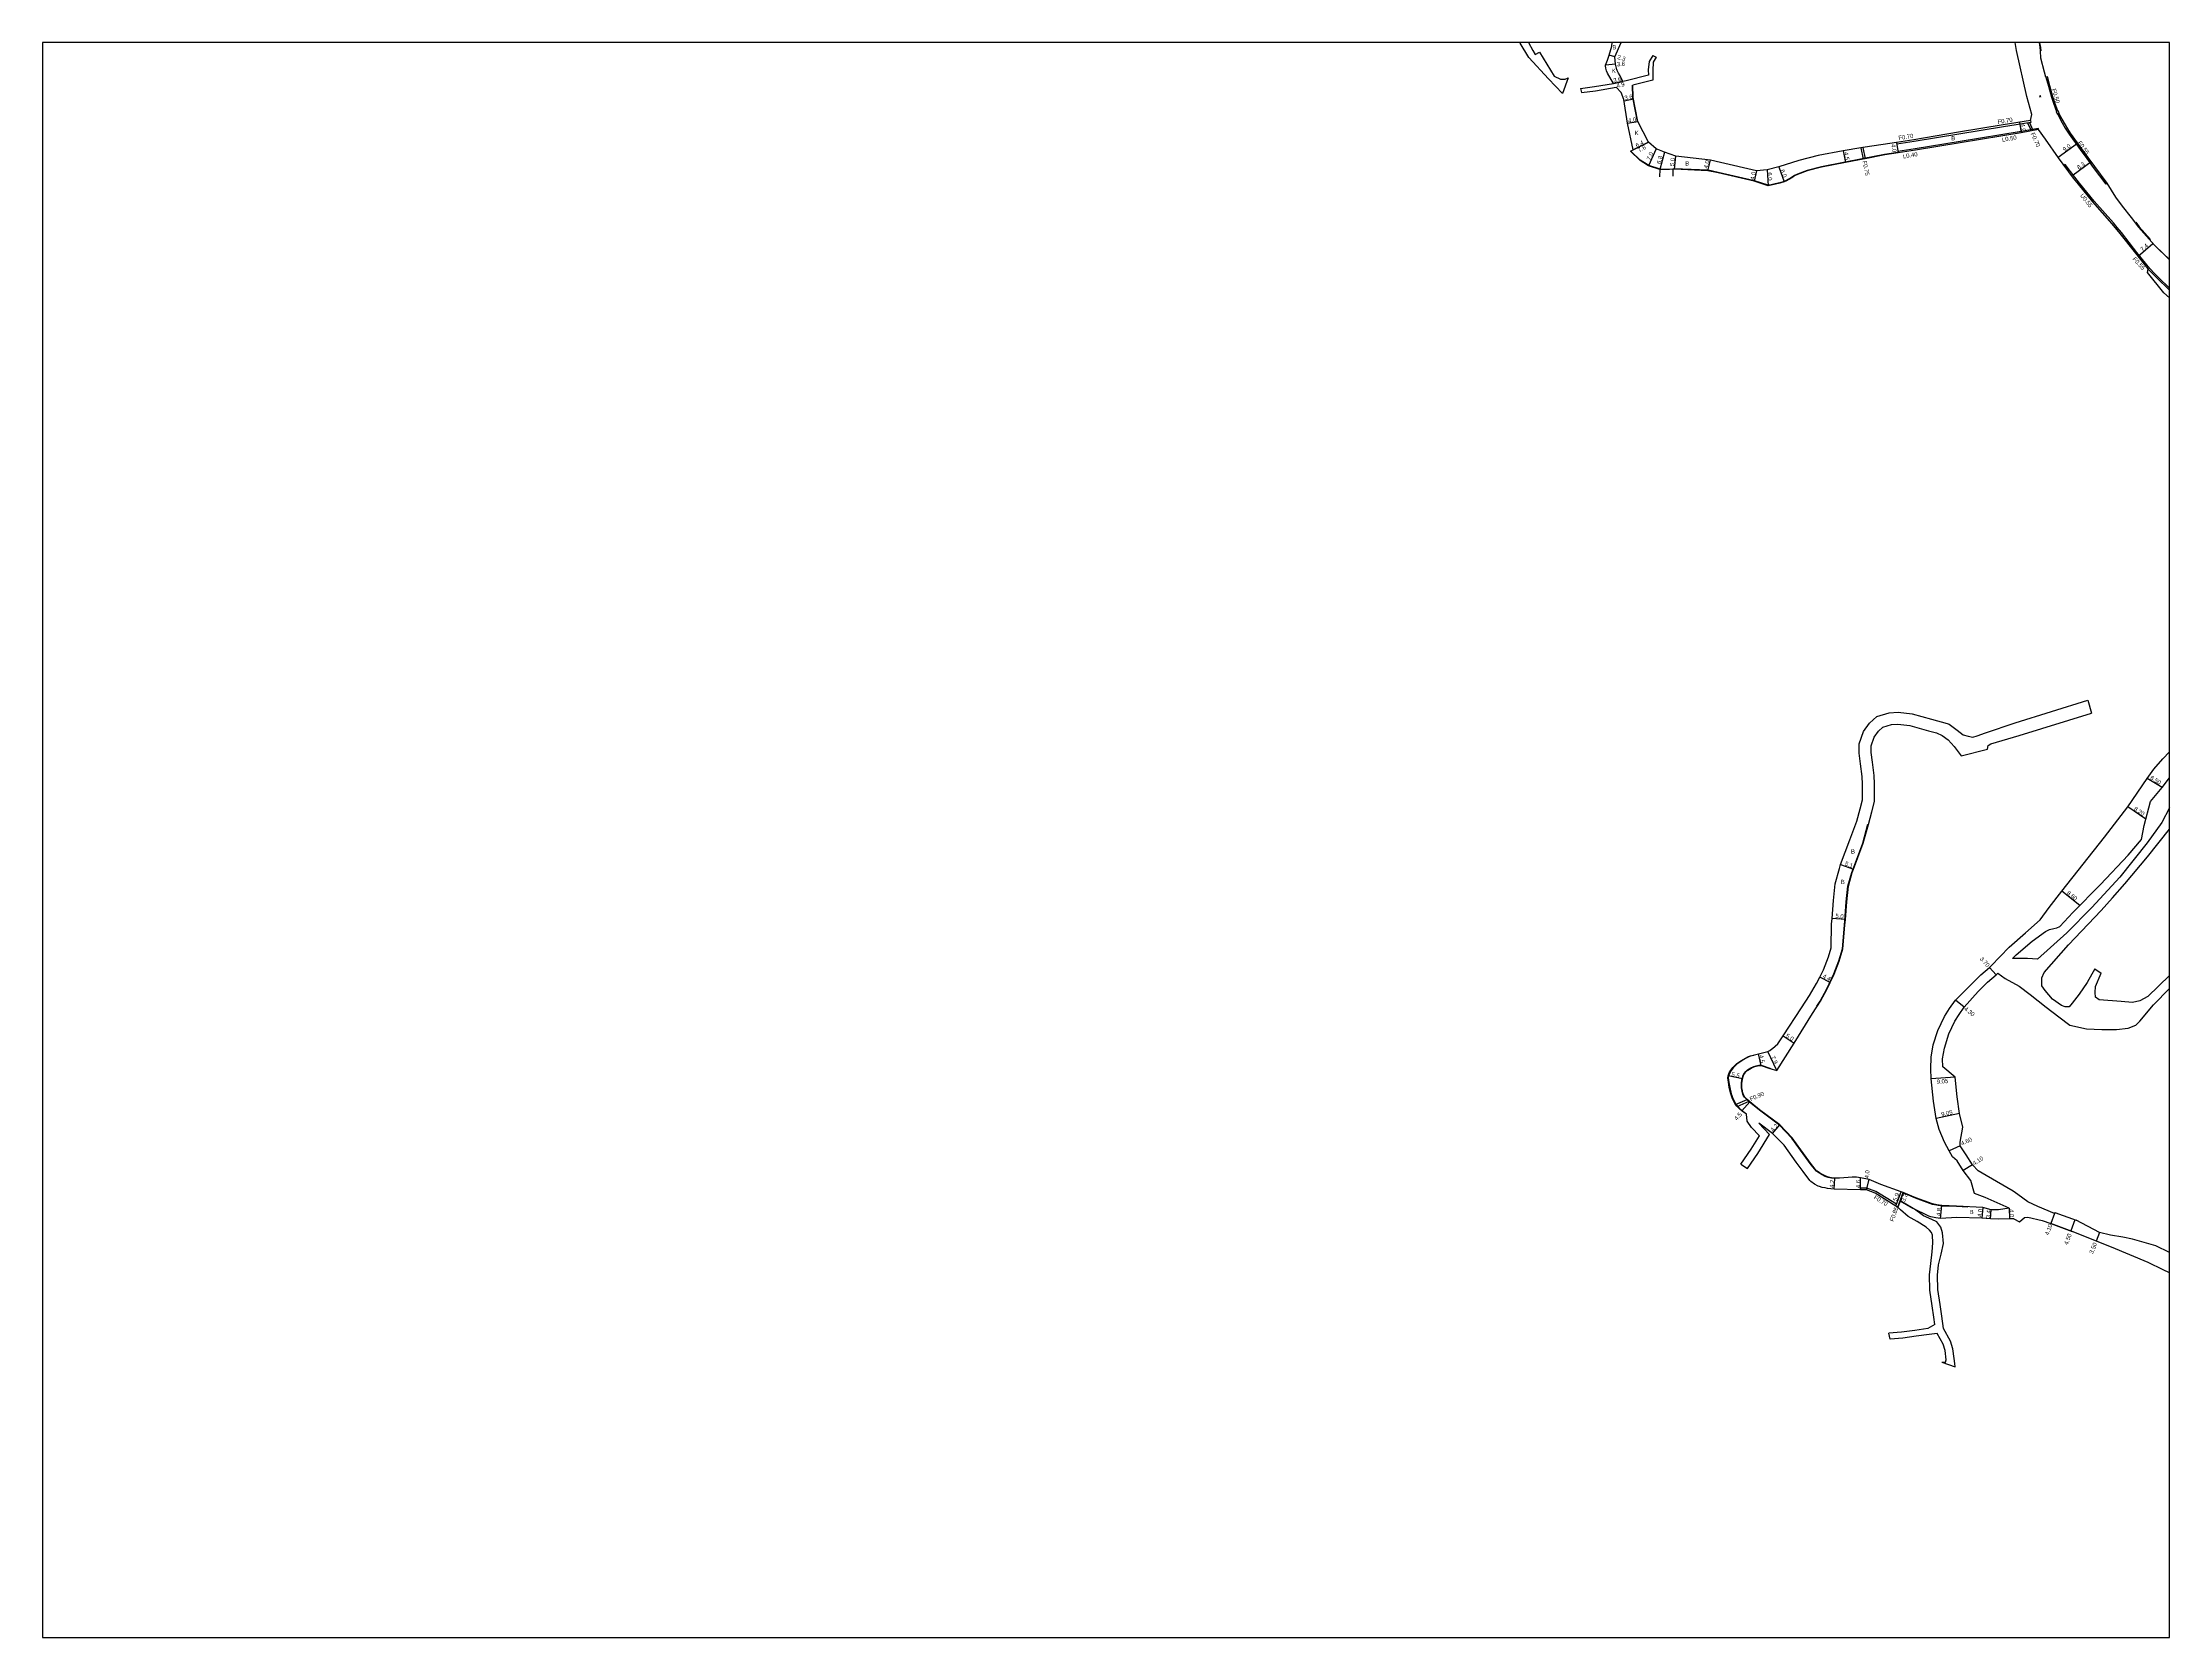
# Model space of a CAD drawing. Header units: metres. Extents: x -20000 to -16000, y -99000 to -96000.
# Drawn here: x -16800 to -16000, y -97800 to -97200 of the extents above; entities that cross this region are included whole.
import ezdxf

# ---------------------------------------------------------------- set-up
doc = ezdxf.new("R2010")
doc.units = ezdxf.units.M
doc.header["$LTSCALE"] = 2.5
for name, color, linetype in [('側溝・桝', 7, 'Continuous'), ('図郭', 7, 'Continuous'), ('幅員', 7, 'Continuous'), ('歩道・分離帯・安全施設', 7, 'Continuous'), ('舗装', 7, 'Continuous'), ('道路', 7, 'Continuous')]:
    doc.layers.add(name, color=color, linetype=linetype)
doc.styles.get("Standard").update_dxf_attribs({"font": ''})
doc.styles.add('YOKO_DECO', font='txt.shx', dxfattribs={"bigfont": 'extfont.shx'})
doc.styles.get('Standard').set_extended_font_data('@MS PGothic')

msp = doc.modelspace()

# ---------------------------------------------------------------- linework, layer by layer
at = {"layer": '側溝・桝'}
for points in [[(-16046.44, -97213.05), (-16045.5, -97216.42), (-16044.33, -97220.53), (-16043.57, -97222.86), (-16042.47, -97225.93)], [(-16042.14, -97226.76), (-16041.08, -97228.85), (-16040.34, -97230.26)], [(-16040.34, -97230.26), (-16039.25, -97232.19), (-16037.77, -97234.43), (-16033.59, -97240.3), (-16031.13, -97243.64), (-16028.69, -97247), (-16023.98, -97253.26), (-16023.97, -97253.27), (-16023.52, -97252.93)], [(-16049.23, -97232.77), (-16049.32, -97232.28), (-16055.8, -97233.46), (-16078.78, -97237.21), (-16095.63, -97240.04), (-16102.16, -97241.01)], [(-16039.23, -97245.84), (-16039.66, -97246.16)], [(-16020.04, -97269.96), (-16019.63, -97269.62), (-16021.1, -97267.86), (-16028.37, -97259.63), (-16033.83, -97252.9), (-16035.61, -97250.68), (-16039.23, -97245.84)], [(-16007.42, -97285), (-16012.26, -97278.96), (-16018.06, -97271.5), (-16019.63, -97269.62)], [(-16000, -97293.11), (-16001.39, -97291.79), (-16003.44, -97289.77), (-16005.97, -97287.28), (-16007.96, -97285.21)], [(-16000, -97292.37), (-16001.02, -97291.4), (-16003.06, -97289.39), (-16005.59, -97286.9), (-16007.42, -97285)]]:
    msp.add_lwpolyline(points, dxfattribs=at)
at = {"layer": '側溝・桝', "flags": 128}
for points in [[(-16052.27, -97229.37), (-16052.16, -97230.06), (-16062.46, -97231.66), (-16079.28, -97234.45), (-16096.06, -97237.28), (-16102.57, -97238.25)], [(-16053.35, -97230.25), (-16052.2, -97232.8)], [(-16052.63, -97230.14), (-16051.5, -97232.67)], [(-16116.05, -97239.64), (-16115.19, -97243.83)], [(-16115.3, -97239.52), (-16114.45, -97243.69)], [(-16102.68, -97237.55), (-16102.57, -97238.25)], [(-16102.16, -97241.01), (-16102.09, -97241.51)], [(-16163.21, -97599.51), (-16158.79, -97597.6)], [(-16162.61, -97600.23), (-16158.1, -97598.29)], [(-16102.63, -97637.03), (-16110.43, -97632.22), (-16113.77, -97630.92), (-16116.16, -97630.95), (-16116.22, -97630.96)], [(-16116.22, -97630.96), (-16116.22, -97631.66)], [(-16102.87, -97637.7), (-16102.63, -97637.03), (-16100.93, -97632.32)], [(-16101.28, -97635.81), (-16102.13, -97638.16)], [(-16100.13, -97632.61), (-16101.22, -97635.63), (-16101.25, -97635.71)]]:
    msp.add_lwpolyline(points, dxfattribs=at)
at = {"layer": '側溝・桝'}
msp.add_lwpolyline([(-16042.57, -97225.97), (-16042.2, -97226.79), (-16041.48, -97226.47), (-16041.85, -97225.65)], close=True, dxfattribs=at)
at = {"layer": '図郭'}
msp.add_lwpolyline([(-16800, -97800), (-16000, -97800), (-16000, -97200), (-16800, -97200)], close=True, dxfattribs=at)
at = {"layer": '幅員', "flags": 128}
for points in [[(-16208.57, -97205.43), (-16210.77, -97204.78)], [(-16208.32, -97208.2), (-16212.1, -97208.53)], [(-16204.34, -97214.39), (-16209.14, -97215.35)], [(-16209.14, -97215.35), (-16205.61, -97214.64)], [(-16203.85, -97230.34), (-16199.91, -97229.65)], [(-16056.39, -97230.01), (-16055.72, -97233.95)], [(-16202.75, -97240.91), (-16195.99, -97237.43)], [(-16195.99, -97237.43), (-16201.68, -97240.37)], [(-16102.68, -97237.55), (-16102.09, -97241.51)], [(-16193.09, -97240.01), (-16195.89, -97246.42)], [(-16189.95, -97241.23), (-16191.65, -97247.81)], [(-16186.22, -97247.69), (-16185.61, -97242.73)], [(-16173.57, -97248.21), (-16172.69, -97244.31)], [(-16151.35, -97247.87), (-16150.99, -97253.86)], [(-16146.92, -97246.78), (-16144.89, -97252.42)], [(-16122.68, -97240.71), (-16121.9, -97245.14)], [(-16155.3, -97248.3), (-16156.16, -97252.21)], [(-16002.8, -97480.2), (-16008.39, -97476.87)], [(-16008.88, -97492.15), (-16015.68, -97487.56)], [(-16123.69, -97509.23), (-16118.9, -97510.98)], [(-16033.77, -97524.66), (-16040.46, -97519.26)], [(-16121.91, -97529.86), (-16126.89, -97529.47)], [(-16127.61, -97553.58), (-16131.52, -97551.56)], [(-16065.24, -97550.72), (-16067.66, -97547.92)], [(-16077.17, -97562.93), (-16080.5, -97560.21)], [(-16145.34, -97573.67), (-16141.13, -97576.37)], [(-16153.63, -97584.85), (-16154.63, -97580.46)], [(-16147.73, -97586.77), (-16151.09, -97579.62)], [(-16160.61, -97589.86), (-16165.98, -97588.69)], [(-16080.63, -97589.21), (-16089.65, -97589.9)], [(-16160.79, -97601.94), (-16157.83, -97598.56)], [(-16149.27, -97610.36), (-16146.56, -97607.15)], [(-16078.93, -97602.85), (-16087.78, -97604.73)], [(-16078.7, -97614.99), (-16082.88, -97616.9)], [(-16074.12, -97622.16), (-16077.57, -97624.38)], [(-16126.16, -97631.41), (-16125.89, -97627.22)], [(-16116.22, -97631.66), (-16116.19, -97627.06)], [(-16113.9, -97631.62), (-16112.94, -97627.74)], [(-16102.13, -97638.16), (-16100.13, -97632.61)], [(-16100.13, -97632.61), (-16101.25, -97635.71)], [(-16086.08, -97642.33), (-16085.59, -97637.56)], [(-16070.18, -97638.31), (-16070.52, -97642.3)], [(-16067.36, -97642.5), (-16067.03, -97639.12)], [(-16060.35, -97638.52), (-16060.17, -97642.51)], [(-16043.2, -97640.45), (-16044.62, -97644.29)], [(-16035.54, -97642.86), (-16037.1, -97647.08)], [(-16026.3, -97647.6), (-16027.6, -97650.86)]]:
    msp.add_lwpolyline(points, dxfattribs=at)
at = {"layer": '幅員'}
for points in [[(-16205.15, -97221.89), (-16201.59, -97221.18)], [(-16041.88, -97243.18), (-16034.6, -97237.92)], [(-16036.27, -97249.8), (-16029.57, -97244.83)], [(-16011.78, -97280.42), (-16006.2, -97275.63)]]:
    msp.add_lwpolyline(points, dxfattribs=at)
at = {"layer": '歩道・分離帯・安全施設'}
for points in [[(-16048.29, -97203.11), (-16048.39, -97201.88), (-16048.6, -97200.71), (-16048.75, -97200.08), (-16048.77, -97200)], [(-16012.61, -97267.61), (-16011.36, -97269.28), (-16007.07, -97274.11)], [(-16005.08, -97276.68), (-16000, -97281.6)]]:
    msp.add_lwpolyline(points, dxfattribs=at)
at = {"layer": '歩道・分離帯・安全施設', "flags": 128}
for points in [[(-16200.05, -97229.68), (-16201.85, -97220.67), (-16201.99, -97216.05)], [(-16191.61, -97247.66), (-16195.83, -97246.29), (-16199.05, -97244.21), (-16202.49, -97240.95)], [(-16186.29, -97247.54), (-16186.85, -97247.58)], [(-16102.11, -97241.36), (-16107.12, -97242.11), (-16115.55, -97243.75), (-16121.93, -97244.99), (-16130.87, -97246.7), (-16136.26, -97248.1), (-16139.95, -97249.46), (-16141.09, -97250.07), (-16142.17, -97250.77), (-16143.25, -97251.45), (-16144.37, -97252.05), (-16144.93, -97252.28), (-16146.57, -97252.77), (-16148.25, -97253.19), (-16149.83, -97253.55), (-16150.97, -97253.71), (-16156.13, -97252.06), (-16169.76, -97248.92), (-16173.55, -97248.06), (-16186.29, -97247.54)], [(-16124.38, -97545.48), (-16122.97, -97540.89), (-16122.22, -97532.04), (-16121.55, -97523.2), (-16120.93, -97517.33), (-16119.51, -97512.19), (-16115.39, -97501.2), (-16113.41, -97494.09)], [(-16132.67, -97562.53), (-16131.42, -97560.61), (-16128.86, -97555.93), (-16126.3, -97550.38), (-16124.38, -97545.48)], [(-16156.34, -97581.02), (-16157.59, -97581.32), (-16158.25, -97581.59), (-16159.41, -97582.17), (-16161.13, -97583.2), (-16162.77, -97584.35), (-16163.28, -97584.83), (-16164.1, -97585.71), (-16164.82, -97586.65), (-16165.42, -97587.65), (-16165.84, -97588.74), (-16165.94, -97589.5), (-16165.89, -97590.29), (-16165.76, -97591.09), (-16165.62, -97591.9), (-16165.42, -97593.12), (-16164.86, -97595.46), (-16164.76, -97595.8), (-16164.18, -97597.27), (-16163.08, -97599.42), (-16162.61, -97600.02), (-16161.68, -97600.96), (-16160.7, -97601.83), (-16159.05, -97603.04)], [(-16125.9, -97627.37), (-16127.17, -97627.25), (-16128.34, -97627), (-16129.53, -97626.54), (-16130.61, -97625.99), (-16131.66, -97625.38), (-16132.65, -97624.67), (-16132.81, -97624.53), (-16134.78, -97622.15), (-16138.77, -97616.62), (-16142.03, -97612.11), (-16146.66, -97607.26), (-16154.23, -97601.68), (-16157.93, -97598.67), (-16159.83, -97596.79), (-16160.29, -97595.94), (-16160.58, -97595.16), (-16160.89, -97593.81), (-16160.95, -97593.18), (-16160.97, -97591.62), (-16160.8, -97590.06), (-16160.75, -97589.83), (-16160.5, -97588.86), (-16160.09, -97587.95), (-16160.02, -97587.83), (-16159.4, -97587.04), (-16159.39, -97587.03), (-16158.77, -97586.47), (-16158.69, -97586.41), (-16157.43, -97585.68), (-16156.36, -97585.23), (-16155.44, -97584.94), (-16154.49, -97584.74), (-16153.61, -97584.7), (-16150.28, -97585.78), (-16149.78, -97585.94)], [(-16075.89, -97638.15), (-16080.14, -97637.92), (-16085.6, -97637.7), (-16087.57, -97637.43), (-16089.18, -97637.07), (-16095.47, -97634.75), (-16100.18, -97632.75)]]:
    msp.add_lwpolyline(points, dxfattribs=at)
at = {"layer": '舗装', "flags": 128}
msp.add_lwpolyline([(-16208.32, -97208.2), (-16212.1, -97208.53)], dxfattribs=at)
at = {"layer": '舗装'}
msp.add_lwpolyline([(-16201.68, -97240.37), (-16195.99, -97237.43)], dxfattribs=at)
at = {"layer": '道路', "flags": 128}
for points in [[(-16228.28, -97219.2), (-16233.61, -97213.7), (-16240.91, -97205.66), (-16244.21, -97200.22), (-16244.32, -97200)], [(-16241.11, -97200), (-16239.47, -97203.04), (-16238.52, -97204.56), (-16237, -97203.68), (-16231.43, -97212.67), (-16229.1, -97213.75), (-16227.29, -97213.74), (-16226.2, -97213.23)], [(-16209.14, -97215.35), (-16211.43, -97211.5), (-16211.76, -97210.6), (-16212.01, -97209.68), (-16212.11, -97208.74), (-16212.1, -97208.53), (-16211.42, -97206.59), (-16210.77, -97204.78), (-16209.78, -97201.42), (-16209.67, -97200)], [(-16204.34, -97214.39), (-16205.61, -97214.64), (-16206.62, -97212.56), (-16207.21, -97211.56), (-16207.7, -97210.5), (-16207.84, -97210.15), (-16208.14, -97209.15), (-16208.32, -97208.2), (-16208.57, -97205.43), (-16206.18, -97200)], [(-16194.38, -97204.93), (-16195.7, -97207.12), (-16196.11, -97210.21), (-16195.98, -97212.27), (-16204.34, -97214.39)], [(-16193.08, -97205.49), (-16194.16, -97207.39), (-16194.35, -97210.56), (-16194.34, -97214.14), (-16201.84, -97216.05)], [(-16194.38, -97204.93), (-16193.08, -97205.49)], [(-16226.2, -97213.23), (-16228.28, -97219.2)], [(-16221.53, -97217.27), (-16216.25, -97216.53), (-16209.14, -97215.35)], [(-16221.53, -97217.27), (-16221.16, -97218.84)], [(-16221.16, -97218.84), (-16215.88, -97218.11), (-16208.09, -97216.82)], [(-16203.85, -97230.34), (-16205.22, -97221.44), (-16206.28, -97218.84), (-16208.09, -97216.82)], [(-16199.91, -97229.65), (-16201.7, -97220.65), (-16201.84, -97216.05)], [(-16052.27, -97229.37), (-16062.57, -97230.96), (-16079.4, -97233.76), (-16096.17, -97236.58), (-16102.68, -97237.55), (-16107.71, -97238.3), (-16115.3, -97239.52), (-16116.05, -97239.64), (-16122.68, -97240.71), (-16132.12, -97242.55), (-16139.38, -97244.33), (-16146.92, -97246.78), (-16151.35, -97247.87), (-16155.3, -97248.3), (-16168.9, -97245.16), (-16172.69, -97244.31), (-16185.61, -97242.73), (-16189.95, -97241.23), (-16193.09, -97240.01), (-16195.99, -97237.43), (-16199.91, -97229.65)], [(-16083.63, -97456.14), (-16082.91, -97456.41), (-16079.9, -97458.62), (-16077.64, -97460.39), (-16075.77, -97460.92), (-16073.91, -97461.27), (-16072.35, -97460.85), (-16069.18, -97459.63), (-16057.99, -97455.93), (-16030.76, -97447.45)], [(-16030.76, -97447.45), (-16029.28, -97452.23)], [(-16117.59, -97492.91), (-16116.28, -97488.24), (-16115.49, -97484.92), (-16115.45, -97482.28), (-16115.46, -97479), (-16115.54, -97476.12), (-16116.19, -97471.29), (-16116.67, -97467.33), (-16116.69, -97463.77), (-16115.08, -97459.17), (-16112.83, -97456.07), (-16110.03, -97453.6), (-16105.44, -97452.11), (-16102.01, -97451.89), (-16096.8, -97452.54), (-16089.49, -97454.53), (-16083.63, -97456.14)], [(-16113.26, -97494.13), (-16111.92, -97489.37), (-16111, -97485.48), (-16110.95, -97482.31), (-16110.96, -97478.92), (-16111.05, -97475.76), (-16111.72, -97470.72), (-16112.17, -97467.05), (-16112.19, -97464.53), (-16111.05, -97461.28), (-16109.48, -97459.11), (-16107.76, -97457.59), (-16104.59, -97456.57), (-16102.15, -97456.41), (-16097.68, -97456.96), (-16090.68, -97458.87), (-16087.58, -97459.72), (-16085.49, -97460.72), (-16083.25, -97462.37), (-16080.93, -97464.87), (-16078.32, -97468.32), (-16068.46, -97465.82), (-16068.18, -97464.45), (-16067.25, -97463.87), (-16056.53, -97460.72), (-16029.28, -97452.23)], [(-16070.92, -97550.74), (-16067.66, -97547.92), (-16067.12, -97547.4), (-16060.31, -97540.3), (-16054.12, -97534.94), (-16048.66, -97529.98), (-16045.3, -97525.44), (-16040.46, -97519.26), (-16024.45, -97498.94), (-16015.68, -97487.56), (-16008.39, -97476.87), (-16005.83, -97473.37), (-16002.51, -97469.44), (-16000, -97466.89)], [(-16059.08, -97544.63), (-16057.67, -97543.15), (-16051.64, -97538.08), (-16046.62, -97534.39), (-16045.11, -97533.69), (-16043.49, -97533.33), (-16042.39, -97533.04), (-16041.25, -97532.53), (-16036.29, -97527.23), (-16025.96, -97516.71), (-16015.58, -97505.71), (-16010.56, -97499.78), (-16009.51, -97494.54), (-16007.13, -97485.52), (-16002.8, -97480.2), (-16000, -97476.56)], [(-16000, -97487.87), (-16002.83, -97493.43), (-16008.34, -97501.02), (-16018.64, -97513.96), (-16029.17, -97525.39), (-16038.63, -97534.87), (-16049.6, -97544.79), (-16053.42, -97544.6), (-16059.08, -97544.63)], [(-16159.14, -97603.16), (-16160.79, -97601.94), (-16161.79, -97601.06), (-16162.61, -97600.23), (-16162.72, -97600.12), (-16163.21, -97599.51), (-16164.32, -97597.33), (-16164.9, -97595.85), (-16165.01, -97595.5), (-16165.57, -97593.15), (-16165.77, -97591.92), (-16165.91, -97591.12), (-16166.04, -97590.3), (-16166.09, -97589.5), (-16165.99, -97588.71), (-16165.98, -97588.69), (-16165.56, -97587.59), (-16164.95, -97586.56), (-16164.21, -97585.61), (-16163.38, -97584.73), (-16162.86, -97584.23), (-16161.21, -97583.07), (-16159.48, -97582.04), (-16158.31, -97581.46), (-16157.64, -97581.18), (-16154.63, -97580.46), (-16151.09, -97579.62), (-16150.28, -97579.16), (-16149.53, -97578.59), (-16149.31, -97578.42), (-16147.33, -97576.7), (-16145.34, -97573.67), (-16138.4, -97563.08), (-16135.36, -97558.44), (-16132.75, -97553.93), (-16131.52, -97551.56), (-16130.13, -97548.87), (-16128.23, -97544), (-16127.21, -97540.54), (-16127.06, -97531.68), (-16126.89, -97529.47), (-16126.38, -97522.81), (-16125.71, -97516.43), (-16124.15, -97510.78), (-16123.69, -97509.23), (-16120.17, -97499.91), (-16117.59, -97492.91)], [(-16060.35, -97638.52), (-16064.35, -97639.13), (-16067.03, -97639.12), (-16070.18, -97638.31), (-16080.13, -97637.77), (-16085.59, -97637.56), (-16087.55, -97637.28), (-16089.14, -97636.93), (-16095.42, -97634.61), (-16100.13, -97632.61), (-16100.93, -97632.32), (-16108.57, -97629.56), (-16112.94, -97627.74), (-16116.19, -97627.06), (-16117.75, -97626.89), (-16119.33, -97626.89), (-16120.91, -97627), (-16122.49, -97627.14), (-16124.08, -97627.24), (-16125.66, -97627.24), (-16125.89, -97627.22), (-16127.15, -97627.1), (-16128.3, -97626.85), (-16129.47, -97626.4), (-16130.53, -97625.86), (-16131.58, -97625.25), (-16132.56, -97624.55), (-16132.7, -97624.43), (-16134.66, -97622.06), (-16138.65, -97616.54), (-16141.91, -97612.02), (-16146.56, -97607.15), (-16154.14, -97601.56), (-16157.83, -97598.56), (-16158.1, -97598.29), (-16158.79, -97597.6), (-16159.71, -97596.7), (-16160.16, -97595.87), (-16160.43, -97595.12), (-16160.74, -97593.79), (-16160.8, -97593.17), (-16160.82, -97591.62), (-16160.65, -97590.09), (-16160.61, -97589.86), (-16160.35, -97588.91), (-16159.96, -97588.02), (-16159.9, -97587.91), (-16159.29, -97587.14), (-16158.67, -97586.58), (-16158.61, -97586.54), (-16157.37, -97585.81), (-16156.31, -97585.37), (-16155.4, -97585.09), (-16154.47, -97584.89), (-16153.63, -97584.85), (-16150.33, -97585.92), (-16147.73, -97586.77), (-16141.13, -97576.37), (-16134.3, -97565.31), (-16131.3, -97560.69), (-16128.73, -97556), (-16127.61, -97553.58), (-16126.16, -97550.44), (-16124.24, -97545.53), (-16122.82, -97540.92), (-16122.08, -97532.05), (-16121.91, -97529.86), (-16121.4, -97523.22), (-16120.78, -97517.36), (-16119.37, -97512.24), (-16118.9, -97510.98), (-16115.25, -97501.24), (-16113.26, -97494.13)], [(-16028.05, -97548.43), (-16030.9, -97553.63), (-16033.98, -97558.04), (-16036.56, -97561.44), (-16037.77, -97562.74), (-16039.21, -97562.75), (-16040.66, -97562.32), (-16043.98, -97559.82), (-16046.81, -97556.59), (-16048.04, -97554.8), (-16048.06, -97551.84), (-16047.13, -97549.9), (-16037.96, -97539.48), (-16025.71, -97526.53), (-16021.41, -97521.75), (-16016.83, -97516.47), (-16008.31, -97506.35), (-16000, -97495.87)], [(-16060.35, -97638.52), (-16069.26, -97634.5), (-16073.35, -97632.96), (-16074.75, -97628.05), (-16077.57, -97624.38), (-16079.87, -97620.64), (-16081.63, -97619.13), (-16082.88, -97616.9), (-16084.64, -97613.62), (-16086.67, -97608.91), (-16087.78, -97604.73), (-16088.71, -97598.23), (-16089.65, -97589.9), (-16089.79, -97586.06), (-16089.69, -97581.74), (-16088.87, -97577.05), (-16087.16, -97571.7), (-16084.61, -97566.35), (-16082.75, -97563.35), (-16080.5, -97560.21), (-16074.62, -97554.39), (-16070.92, -97550.74)], [(-16058.73, -97632.1), (-16068.99, -97626.24), (-16071.95, -97624.46), (-16074.12, -97622.16), (-16076.42, -97618.41), (-16078.7, -97614.99), (-16078.77, -97613.62), (-16077.72, -97608.07), (-16078.93, -97602.85), (-16079.79, -97596.68), (-16080.63, -97589.21), (-16085.18, -97585.35), (-16085.34, -97582.33), (-16084.64, -97578.29), (-16082.94, -97572.88), (-16080.7, -97568.21), (-16079.1, -97565.62), (-16077.17, -97562.93), (-16071.93, -97557.05), (-16068.43, -97553.48), (-16065.24, -97550.72), (-16064.56, -97550.07)], [(-16064.56, -97550.07), (-16061.74, -97552.06), (-16056.54, -97554.98), (-16052.34, -97558.13), (-16046.42, -97562.93), (-16041.64, -97566.57), (-16037.52, -97569.65), (-16031.18, -97571.06), (-16025.49, -97571.32), (-16019.87, -97571.29), (-16015.48, -97570.76), (-16012.67, -97569.6), (-16011.17, -97568.15), (-16006.01, -97562), (-16000, -97555.82)], [(-16028.05, -97548.43), (-16025.66, -97550.07)], [(-16000, -97550.99), (-16008.19, -97558.85), (-16011.13, -97560.52), (-16013.94, -97561.11), (-16018.12, -97560.77), (-16026.48, -97560.09), (-16027.78, -97559.09), (-16028, -97557.43), (-16027.8, -97555.05), (-16025.66, -97550.07)], [(-16161.17, -97621.9), (-16157.3, -97616.35), (-16154.23, -97611.23), (-16157.26, -97608.18), (-16158.83, -97605.73), (-16159.14, -97603.16)], [(-16158.71, -97623.61), (-16154.77, -97617.98), (-16150.49, -97610.82), (-16154.5, -97606.57)], [(-16102.13, -97638.16), (-16102.87, -97637.7), (-16110.74, -97632.85), (-16113.9, -97631.62), (-16116.22, -97631.66), (-16126.16, -97631.41), (-16128.63, -97631.08), (-16129.54, -97630.91), (-16130.6, -97630.68), (-16131.64, -97630.39), (-16132.12, -97630.2), (-16133.55, -97629.41), (-16134.86, -97628.42), (-16135.25, -97628.05), (-16137.73, -97624.71), (-16140.45, -97621.24), (-16144.86, -97614.84), (-16149.27, -97610.36), (-16154.5, -97606.57)], [(-16161.17, -97621.9), (-16158.71, -97623.61)], [(-16088.23, -97682.32), (-16088.62, -97679.56), (-16089.22, -97675.19), (-16090.14, -97669.4), (-16090.25, -97663.61), (-16089.79, -97659.33), (-16089.26, -97654.89), (-16089.04, -97651.52), (-16089.11, -97648.65), (-16089.48, -97647.63), (-16090.26, -97646.79), (-16091.47, -97645.66), (-16094.84, -97643.57), (-16098.27, -97641.67), (-16101.11, -97639.16), (-16102.13, -97638.16)], [(-16101.25, -97635.71), (-16101.28, -97635.81)], [(-16095.94, -97638.93), (-16096.47, -97638.67), (-16101.28, -97635.81)], [(-16058.53, -97642.49), (-16060.17, -97642.51), (-16064.48, -97642.58), (-16067.36, -97642.5), (-16070.52, -97642.3), (-16080.02, -97642.06), (-16086.08, -97642.33), (-16087.91, -97642.12), (-16089.71, -97641.74), (-16090.47, -97641.51), (-16096.43, -97638.59), (-16101.25, -97635.71)], [(-16080.66, -97698.2), (-16080.67, -97696.91), (-16080.96, -97695.11), (-16081.49, -97691.36), (-16082.36, -97688.49), (-16084.98, -97683.82), (-16085.65, -97679.14), (-16086.25, -97674.75), (-16087.15, -97669.14), (-16087.24, -97663.74), (-16086.83, -97659.85), (-16085.84, -97655.81), (-16084.93, -97651.85), (-16085.31, -97647.82), (-16086.04, -97645.59), (-16087.49, -97643.65), (-16089.37, -97642.79), (-16092.47, -97641.44), (-16095.94, -97638.93)], [(-16043.06, -97640.07), (-16043.2, -97640.45), (-16049.52, -97637.83), (-16053.22, -97636.12), (-16057.06, -97633.39), (-16058.73, -97632.1)], [(-16058.53, -97642.49), (-16056.39, -97643.64), (-16054.53, -97642.05), (-16053.23, -97641.83), (-16047.92, -97643.19), (-16044.62, -97644.29)], [(-16036.63, -97647.25), (-16044.62, -97644.29)], [(-16044.62, -97644.29), (-16036.63, -97647.25)], [(-16043.06, -97640.07), (-16035.06, -97643.03)], [(-16043.06, -97640.07), (-16035.06, -97643.03)], [(-16000, -97662.77), (-16002.32, -97661.71), (-16008.05, -97658.97), (-16021.81, -97653.17), (-16036.63, -97647.25)], [(-16005.18, -97652.69), (-16013.91, -97650.11), (-16017.52, -97649.42), (-16022.15, -97648.67), (-16026.3, -97647.6), (-16035.06, -97643.03)], [(-16000, -97655.14), (-16005.18, -97652.69)], [(-16088.23, -97682.32), (-16090.86, -97683.79), (-16095.76, -97684.46), (-16100.8, -97685.14), (-16105.55, -97685.52)], [(-16105.06, -97687.74), (-16105.55, -97685.52)], [(-16087.43, -97685.59), (-16090.37, -97686.01), (-16095.27, -97686.68), (-16100.31, -97687.35), (-16105.06, -97687.74)], [(-16085.63, -97696.46), (-16084.25, -97696.39), (-16083.93, -97695.56), (-16084.42, -97692.01), (-16085.14, -97689.67), (-16087.43, -97685.59)], [(-16085.63, -97696.46), (-16080.66, -97698.2)]]:
    msp.add_lwpolyline(points, dxfattribs=at)
at = {"layer": '道路'}
for points in [[(-16052.27, -97229.37), (-16051.78, -97227.07), (-16053.7, -97220.24), (-16057.49, -97203.03), (-16058.03, -97200)], [(-16041.66, -97226.55), (-16041.48, -97226.47), (-16041.85, -97225.65), (-16042.01, -97225.73), (-16043.07, -97222.69), (-16043.82, -97220.38), (-16044.99, -97216.27), (-16045.93, -97212.91), (-16046.44, -97213.05), (-16047.01, -97211.19), (-16048.4, -97205.93), (-16048.49, -97203.13), (-16048.58, -97201.9), (-16048.79, -97200.75), (-16048.94, -97200.13), (-16048.98, -97200)], [(-16049.23, -97232.77), (-16055.72, -97233.95), (-16078.7, -97237.7), (-16095.55, -97240.54), (-16102.09, -97241.51), (-16107.1, -97242.26), (-16114.45, -97243.69), (-16115.19, -97243.83), (-16121.9, -97245.14), (-16130.84, -97246.84), (-16136.22, -97248.24), (-16139.88, -97249.59), (-16141.01, -97250.2), (-16142.09, -97250.89), (-16143.18, -97251.58), (-16144.3, -97252.18), (-16144.89, -97252.42), (-16146.53, -97252.91), (-16148.22, -97253.34), (-16149.82, -97253.7), (-16150.99, -97253.86), (-16156.16, -97252.21), (-16169.79, -97249.06), (-16173.57, -97248.21), (-16186.22, -97247.69), (-16188.01, -97247.81), (-16191.65, -97247.81), (-16195.89, -97246.42), (-16199.14, -97244.34), (-16202.75, -97240.91), (-16201.68, -97240.37), (-16203.85, -97230.34)], [(-16041.66, -97226.55), (-16040.95, -97227.93)], [(-16040.95, -97227.93), (-16040.15, -97229.45), (-16038.76, -97231.9), (-16037.31, -97234.11), (-16033.14, -97239.97), (-16030.67, -97243.31), (-16028.23, -97246.67), (-16023.51, -97252.94), (-16020.28, -97258.14), (-16017.78, -97261.5), (-16014.39, -97265.85), (-16011.64, -97269.52), (-16005.65, -97276.25), (-16000, -97281.72)], [(-16000, -97296.1), (-16002.09, -97294.13), (-16008.28, -97286.52), (-16007.95, -97285.19), (-16012.68, -97279.29), (-16018.48, -97271.84), (-16021.5, -97268.21), (-16028.77, -97259.97), (-16034.25, -97253.24), (-16036.04, -97251.01), (-16041.73, -97243.39), (-16046.62, -97236.32), (-16049.23, -97232.77)], [(-16191.65, -97247.81), (-16191.78, -97250.55)], [(-16186.76, -97247.73), (-16186.76, -97250.3)]]:
    msp.add_lwpolyline(points, dxfattribs=at)

# ---------------------------------------------------------------- texts
at = {"layer": '側溝・桝'}
for s, rotation, p in [('F0.50', 287, (-16044.31, -97217.62)), ('F0.70', 9.44519, (-16064.48, -97230.68)), ('F0.70', 8.47466, (-16101.82, -97236.68)), ('L0.50', 9.44519, (-16062.84, -97237.37)), ('F0.70', 294.14122, (-16052.26, -97234.3)), ('F0.55', 306, (-16034.63, -97237.75)), ('F0.75', 281.56829, (-16115.5, -97244.66)), ('L0.40', 9.44519, (-16100.09, -97243.65)), ('U0.55', 309, (-16033.71, -97257.64)), ('F0.55', 312, (-16013.99, -97281.52)), ('F0.90', 23.2957, (-16157.48, -97598.27)), ('F0.70', 328.36149, (-16111.39, -97634.86)), ('F0.85', 70.13176, (-16103.8, -97643.68))]:
    msp.add_text(s, height=1.6, rotation=rotation, dxfattribs=at).set_placement(p)
at = {"layer": '幅員'}
for s, rotation, p in [('3.8', 5.00347, (-16207.8, -97208.97)), ('2.3', 343.52594, (-16207.79, -97206.15)), ('3.6', 11.35939, (-16209.01, -97215.07)), ('4.9', 11.35939, (-16207.82, -97216.99)), ('3.6', 11, (-16204.8, -97221.66)), ('4.0', 9.98711, (-16203.47, -97230.18)), ('4.0', 279.58731, (-16056.03, -97230.64)), ('6.4', 27.27829, (-16200.31, -97239.54)), ('7.6', 27.27829, (-16199.43, -97241.31)), ('4.0', 278.47506, (-16104.63, -97238.34)), ('9.0', 35.87313, (-16039.43, -97241.1)), ('7.0', 66.38078, (-16195.29, -97244.43)), ('6.8', 75.52826, (-16191.39, -97245.82)), ('5.0', 82.93868, (-16186.34, -97246.59)), ('4.0', 77.23125, (-16173.67, -97247.49)), ('6.0', 289.75486, (-16146.35, -97248.06)), ('4.5', 280.07672, (-16122.47, -97241.33)), ('8.3', 36.56883, (-16034.1, -97247.88)), ('4.0', 77.5388, (-16156.17, -97251.8)), ('6.0', 273.41002, (-16151.18, -97248.89)), ('7.4', 40.6592, (-16010.13, -97278.68)), ('6.50', 329.2318, (-16007.44, -97477.07)), ('8.20', 325.92962, (-16013.62, -97488.65)), ('5.1', 339.88957, (-16122.26, -97509.49)), ('8.60', 321.10773, (-16038.84, -97520.25)), ('5.0', 355.60031, (-16125.68, -97529.32)), ('3.70', 310.83555, (-16071.48, -97544.76)), ('4.4', 332.63347, (-16130.63, -97551.74)), ('4.30', 320.82798, (-16077.4, -97563.8)), ('5.0', 327.3514, (-16144.53, -97574.07)), ('4.5', 282.79498, (-16154.39, -97581.07)), ('7.9', 295.18207, (-16150, -97581.7)), ('5.5', 347.71631, (-16164.84, -97588.84)), ('9.05', 4.33244, (-16087.49, -97591.74)), ('4.5', 48.79623, (-16162.68, -97605.66)), ('4.2', 49.90188, (-16149.02, -97609.92)), ('9.05', 11.98218, (-16085.65, -97604.02)), ('4.60', 24.5205, (-16078.01, -97615)), ('4.10', 32.75081, (-16073.4, -97622.49)), ('4.2', 86.36881, (-16126.23, -97630.91)), ('4.6', 89.60703, (-16116.32, -97630.95)), ('4.0', 85.80281, (-16113.04, -97627.34)), ('5.9', 70.13173, (-16102.58, -97636.01)), ('3.3', 70.13176, (-16099.47, -97636.23)), ('4.8', 84.03051, (-16086.1, -97641.52)), ('4.0', 85.16314, (-16070.58, -97641.89)), ('3.4', 84.54478, (-16067.45, -97642.39)), ('4.0', 272.54194, (-16060.23, -97638.91)), ('4.10', 69.69086, (-16045.45, -97648.86)), ('4.50', 69.69086, (-16038.24, -97652.44)), ('3.50', 68.23862, (-16028.75, -97655.83))]:
    msp.add_text(s, height=1.6, rotation=rotation, dxfattribs=at).set_placement(p)
at = {"layer": '舗装'}
for s, p in [('B', (-16209.54, -97202.56)), ('K', (-16209.76, -97211.4)), ('K', (-16201.17, -97234.81)), ('B', (-16082.1, -97236.78)), ('B', (-16182.13, -97246.26)), ('B', (-16119.78, -97505.09)), ('B', (-16123.61, -97516.55)), ('B', (-16075.14, -97640.73))]:
    msp.add_text(s, height=1.6, dxfattribs=at).set_placement(p)
at = {"layer": '舗装', "style": 'YOKO_DECO'}
msp.add_text('A', height=0.75, dxfattribs=at).set_placement((-16048.92, -97220.58, 192.09))

doc.saveas('drawing.dxf')
